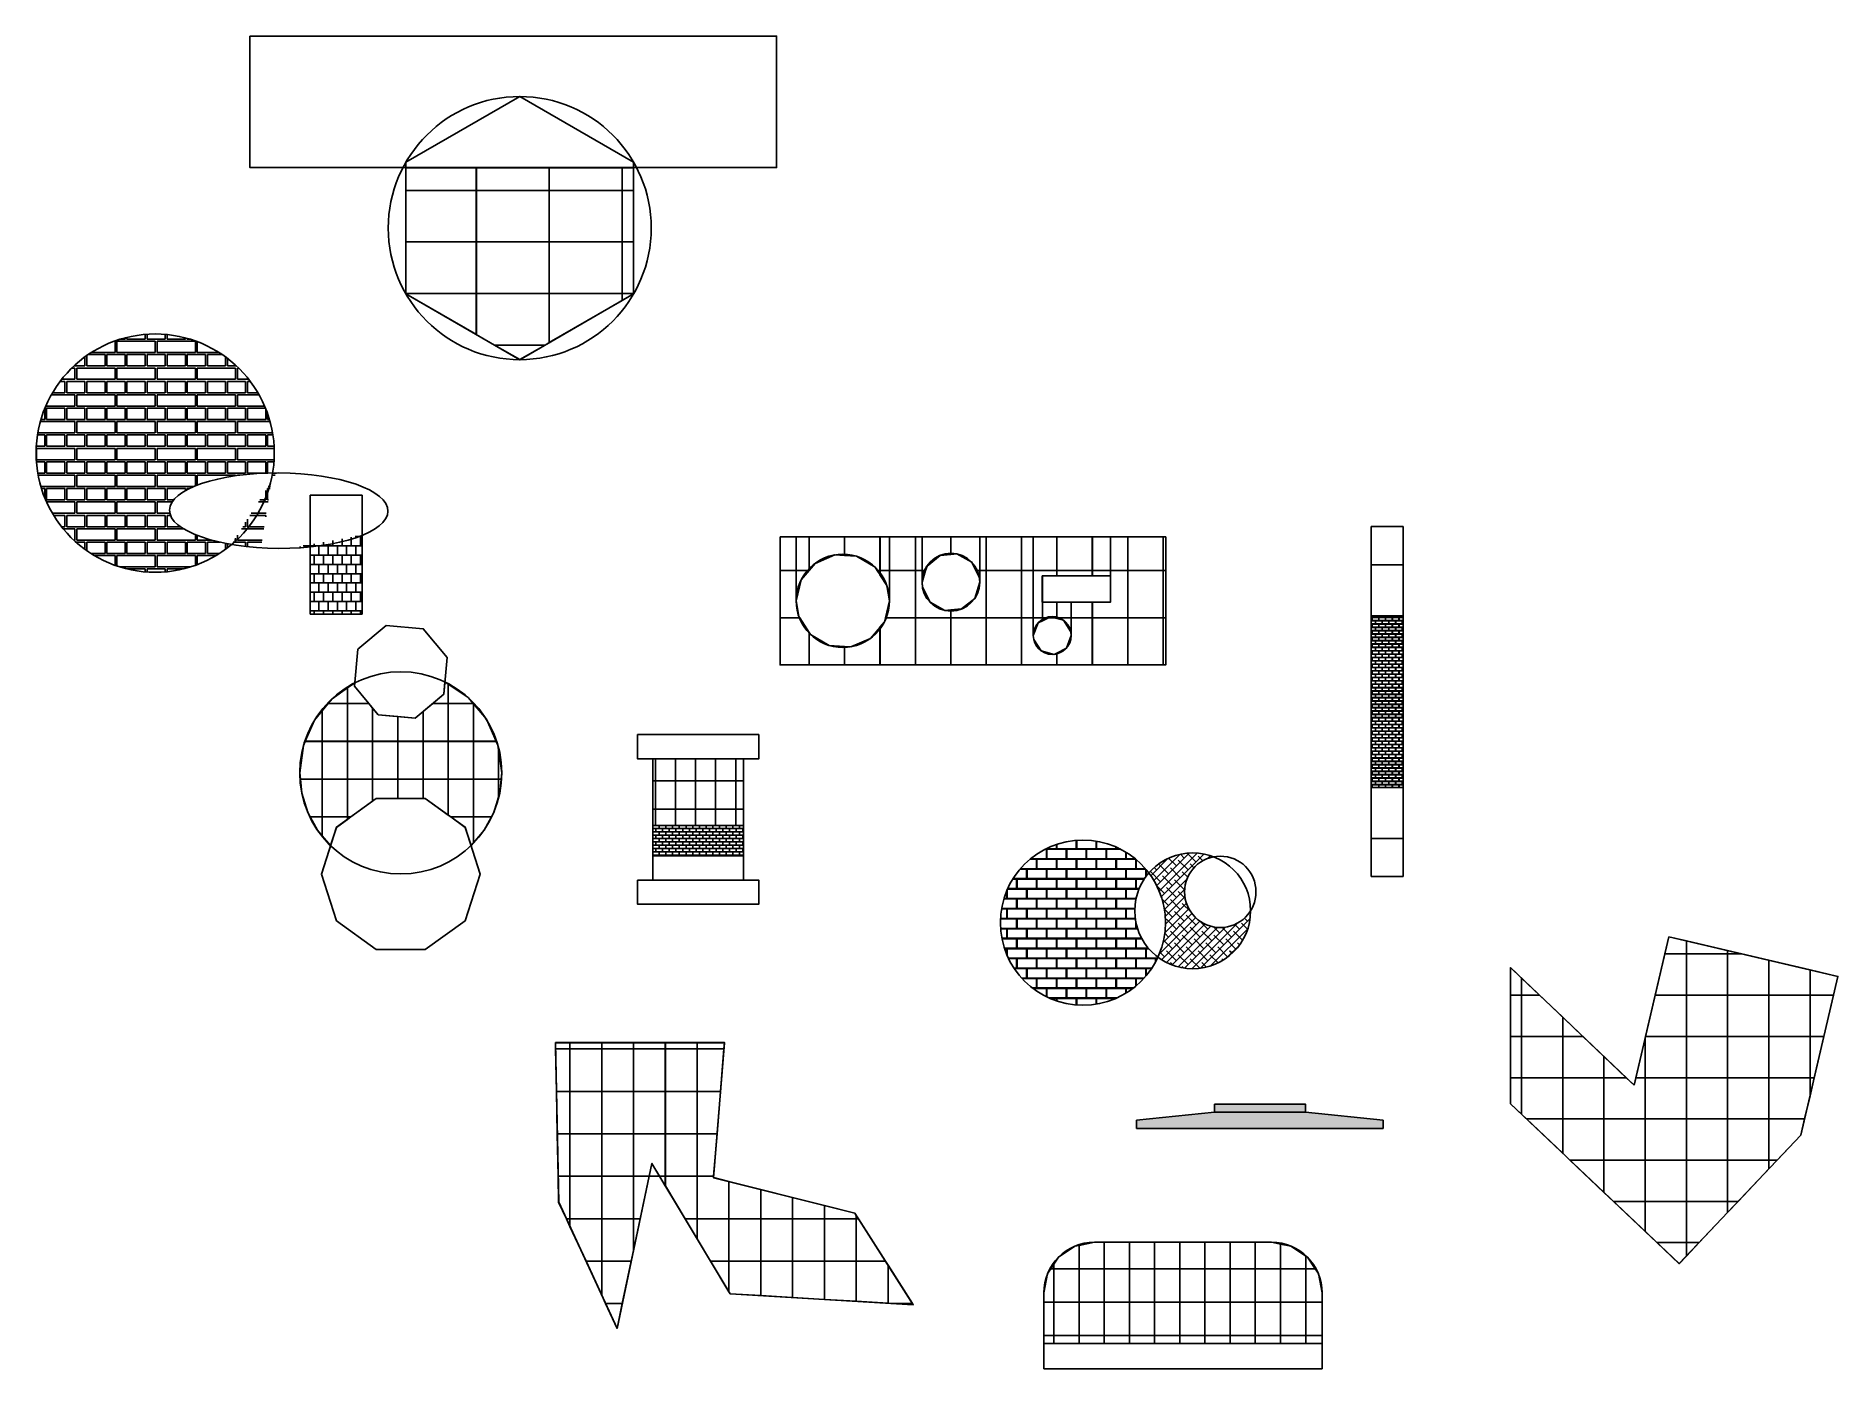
# Model space of a CAD drawing. Header units: millimetres. Extents: x 438 to 3719, y 1369 to 3795.
import ezdxf

# ---------------------------------------------------------------- set-up
doc = ezdxf.new("R2010")
doc.units = ezdxf.units.MM
doc.header["$XCLIPFRAME"] = 2
picture_1 = doc.add_image_def('image1.png', size_in_pixel=(640, 640))
picture_2 = doc.add_image_def('image2.jpg', size_in_pixel=(480, 640))
picture_3 = doc.add_image_def('image3.jpg', size_in_pixel=(483, 640))
picture_4 = doc.add_image_def('image4.jpg', size_in_pixel=(451, 640))
picture_5 = doc.add_image_def('image5.jpg', size_in_pixel=(427, 640))
picture_6 = doc.add_image_def('image6.jpg', size_in_pixel=(480, 640))
picture_7 = doc.add_image_def('image7.jpg', size_in_pixel=(640, 452))

msp = doc.modelspace()

# ---------------------------------------------------------------- hatches: boundary and pattern name
at = {"true_color": 0xf4ee51}
h = msp.add_hatch(dxfattribs=at)
h.set_pattern_fill('AR-BRELM', color=41, scale=0.36)
edge = h.paths.add_edge_path()
edge.add_ellipse((879.8, 2931.3), major_axis=(198.9, -1), ratio=0.345611, start_angle=93.2628, end_angle=244.5782, ccw=False)
edge.add_arc((654.9, 3036), 216.9, 350.4558, 360)
edge.add_arc((654.9, 3036), 216.9, 0, 180)
edge.add_arc((654.9, 3036), 216.9, 180, 309.92)
h = msp.add_hatch(dxfattribs=at)
h.set_pattern_fill('AR-B88', color=41, scale=0.083)
edge = h.paths.add_edge_path()
edge.add_ellipse((879.8, 2931.3), major_axis=(198.9, -1), ratio=0.345611, start_angle=286.9448, end_angle=319.8501, ccw=False)
edge.add_line((937.4, 2865.3), (937.4, 2743.1))
edge.add_line((937.4, 2743.1), (1031.6, 2743.1))
edge.add_line((1031.6, 2743.1), (1031.6, 2886.3))
h = msp.add_hatch(dxfattribs=at)
h.set_pattern_fill('AR-B816C', color=41, scale=0.03)
h.paths.add_polyline_path([(2927.3, 2740), (2869.3, 2740), (2869.3, 2427.3), (2927.3, 2427.3)])
h = msp.add_hatch(dxfattribs=at)
h.set_pattern_fill('AR-B816', color=41, scale=0.03)
h.paths.add_polyline_path([(1726.4, 2358.2), (1712, 2358.2), (1561, 2358.2), (1561, 2303), (1726.4, 2303)])
h = msp.add_hatch(dxfattribs=at)
h.set_pattern_fill('AR-B816C', color=41, scale=0.089)
h.paths.add_polyline_path([(2464.4, 2271.9, 0.719911), (2194, 2181.4, 0.804809), (2480.9, 2118.6, -0.235956), (2438.7, 2202.9, -0.17992)])
h = msp.add_hatch(dxfattribs=at)
h.set_pattern_fill('ANSI38', color=41, scale=3.2)
h.paths.add_polyline_path([(2529.5, 2237.4, -0.359746), (2582.3, 2301.3, 0.31708), (2464.4, 2271.9, -0.162851), (2494.6, 2181.4, -0.108151), (2480.9, 2118.6, 0.618181), (2649.7, 2202.9, -0.75338)])
h = msp.add_hatch(color=41, dxfattribs=at)
h.dxf.hatch_style = 1
h.paths.add_polyline_path([(2749.4, 1851.2), (2583.8, 1851.2), (2583.8, 1836.4), (2749.4, 1836.4)])
at = {"true_color": 0xed1f24}
h = msp.add_hatch(color=240, dxfattribs=at)
h.dxf.hatch_style = 1
h.paths.add_polyline_path([(2891.3, 1821.6), (2749.4, 1836.4), (2583.8, 1836.4), (2441.9, 1821.6), (2441.9, 1806.8), (2891.3, 1806.8)])

# ---------------------------------------------------------------- linework, layer by layer
for p, q in [((2869.3, 2902.2), (2927.3, 2902.2)), ((2869.3, 2265.2), (2869.3, 2902.2)), ((2927.3, 2902.2), (2927.3, 2265.2)), ((2869.3, 2832.7), (2927.3, 2832.7)), ((2869.3, 2740), (2927.3, 2740)), ((2927.3, 2427.3), (2869.3, 2427.3)), ((1561, 2358.2), (1561, 2303)), ((1726.4, 2358.2), (1726.4, 2303)), ((2927.3, 2334.7), (2869.3, 2334.7)), ((2927.3, 2265.2), (2869.3, 2265.2)), ((2583.8, 1836.4), (2441.9, 1821.6)), ((2441.9, 1821.6), (2441.9, 1806.8)), ((2441.9, 1806.8), (2891.3, 1806.8)), ((2749.4, 1836.4), (2891.3, 1821.6)), ((2891.3, 1821.6), (2891.3, 1806.8)), ((2687.9, 1599.6), (2365.2, 1599.6)), ((2273, 1507.4), (2273, 1369.1)), ((2780.1, 1369.1), (2780.1, 1507.4)), ((2273, 1415.2), (2780.1, 1415.2)), ((2273, 1369.1), (2780.1, 1369.1))]:
    msp.add_line(p, q)
for points in [[(827.5, 3795.1), (1786.5, 3795.1), (1786.5, 3555.6), (827.5, 3555.6)], [(1318.8, 3206.1), (1526.2, 3325.9), (1526.2, 3565.4), (1318.8, 3685.1), (1111.3, 3565.4), (1111.3, 3325.9)], [(937.4, 2959.2), (1031.6, 2959.2), (1031.6, 2743.1), (937.4, 2743.1)], [(1792.8, 2883.6), (2495.1, 2883.6), (2495.1, 2650.6), (1792.8, 2650.6)], [(2270.4, 2812.7), (2394.6, 2812.7), (2394.6, 2765), (2270.4, 2765)], [(1061.1, 2559.7), (1128.5, 2553.7), (1180.4, 2597), (1186.4, 2664.3), (1143.1, 2716.2), (1075.8, 2722.3), (1023.9, 2679), (1017.8, 2611.6)], [(1533.4, 2523.6), (1754, 2523.6), (1754, 2479.5), (1533.4, 2479.5)], [(1561, 2479.5), (1726.4, 2479.5), (1726.4, 2358.2), (1561, 2358.2)], [(1057.4, 2407.5), (985.1, 2355), (957.5, 2269.9), (985.1, 2184.9), (1057.4, 2132.4), (1146.8, 2132.4), (1219.1, 2184.9), (1246.8, 2269.9), (1219.1, 2355), (1146.8, 2407.5)], [(1561, 2303), (1726.4, 2303), (1726.4, 2258.9), (1561, 2258.9)], [(1533.4, 2258.9), (1754, 2258.9), (1754, 2214.8), (1533.4, 2214.8)], [(2583.8, 1851.2), (2749.4, 1851.2), (2749.4, 1836.4), (2583.8, 1836.4)]]:
    msp.add_lwpolyline(points, close=True)
for points in [[(3348.1, 1885.4), (3411.4, 2155.5), (3719.3, 2083.4), (3651.7, 1794.6), (3430.1, 1560.7), (3123, 1851.6), (3123, 2099.5), (3348.1, 1885.4)], [(1389.7, 1672.7), (1383.9, 1962.9), (1691.7, 1962.9), (1671.5, 1717.2), (1929, 1652.6), (2035.4, 1485.9), (1701.7, 1506), (1559.4, 1743.1), (1496.1, 1442.8), (1389.7, 1672.7)]]:
    msp.add_lwpolyline(points)
for centre, radius in [((1318.8, 3445.6), 239.5), ((654.9, 3036), 216.9), ((1907, 2767.1), 84.9), ((2103.9, 2801.1), 52.6), ((2288.5, 2704), 34.5), ((1102.1, 2454), 184), ((2344.3, 2181.4), 150.3), ((2544.2, 2202.9), 105.5), ((2594.5, 2237.4), 65)]:
    msp.add_circle(centre, radius)
for centre, start, end in [((2365.2, 1507.4), 90, 180), ((2687.9, 1507.4), 0, 90)]:
    msp.add_arc(centre, 92.2, start, end)
msp.add_ellipse((879.8, 2931.3), major_axis=(198.9, -1), ratio=0.345611)

# ---------------------------------------------------------------- pictures from other files: only their frames are drawn
image = msp.add_image(picture_7, insert=(1106.9, 3514), size_in_units=(132.8, 93.8))
image.set_boundary_path([(21.1, 451.5), (639.5, 451.5), (639.5, 251.2), (21.1, 251.2), (21.1, 451.5)])
image = msp.add_image(picture_7, insert=(1239.6, 3514), size_in_units=(132.8, 93.8))
image.set_boundary_path([(-0.5, 251.2), (-0.5, 451.5), (639.5, 451.5), (639.5, 251.2), (-0.5, 251.2)])
image = msp.add_image(picture_7, insert=(1372.4, 3514), size_in_units=(132.8, 93.8))
image.set_boundary_path([(-0.5, 251.2), (-0.5, 451.5), (639.5, 451.5), (639.5, 251.2), (-0.5, 251.2)])
image = msp.add_image(picture_7, insert=(1505.2, 3514), size_in_units=(132.8, 93.8))
image.set_boundary_path([(-0.5, 251.2), (-0.5, 451.5), (100.7, 451.5), (100.7, 251.2), (-0.5, 251.2)])
image = msp.add_image(picture_7, insert=(1106.9, 3420.3), size_in_units=(132.8, 93.8))
image.set_boundary_path([(21.1, 451.5), (639.5, 451.5), (639.5, -0.5), (21.1, -0.5), (21.1, 451.5)])
image = msp.add_image(picture_7, insert=(1239.6, 3420.3), size_in_units=(132.8, 93.8))
image.dxf.flags = 7
image = msp.add_image(picture_7, insert=(1372.4, 3420.3), size_in_units=(132.8, 93.8))
image.dxf.flags = 7
image = msp.add_image(picture_7, insert=(1505.2, 3420.3), size_in_units=(132.8, 93.8))
image.set_boundary_path([(100.7, -0.5), (-0.5, -0.5), (-0.5, 451.5), (100.7, 451.5), (100.7, -0.5)])
image = msp.add_image(picture_7, insert=(1106.9, 3326.5), size_in_units=(132.8, 93.8))
image.set_boundary_path([(21.1, 451.5), (639.5, 451.5), (639.5, -0.5), (21.1, -0.5), (21.1, 451.5)])
image = msp.add_image(picture_7, insert=(1239.6, 3326.5), size_in_units=(132.8, 93.8))
image.dxf.flags = 7
image = msp.add_image(picture_7, insert=(1372.4, 3326.5), size_in_units=(132.8, 93.8))
image.dxf.flags = 7
image = msp.add_image(picture_7, insert=(1505.2, 3326.5), size_in_units=(132.8, 93.8))
image.set_boundary_path([(100.7, -0.5), (-0.5, -0.5), (-0.5, 451.5), (100.7, 451.5), (100.7, -0.5)])
image = msp.add_image(picture_7, insert=(1106.9, 3232.7), size_in_units=(132.8, 93.8))
image.set_boundary_path([(639.5, 359.5), (639.5, -0.5), (21.1, -0.5), (21.1, 2.5), (639.5, 359.5)])
image = msp.add_image(picture_7, insert=(1239.6, 3232.7), size_in_units=(132.8, 93.8))
image.set_boundary_path([(158.8, 451.5), (603, 451.5), (639.5, 430.4), (639.5, -0.5), (-0.5, -0.5), (-0.5, 359.5), (158.8, 451.5)])
image = msp.add_image(picture_7, insert=(1372.4, 3232.7), size_in_units=(132.8, 93.8))
image.set_boundary_path([(639.5, 60.9), (639.5, -0.5), (-0.5, -0.5), (-0.5, 430.4), (639.5, 60.9)])
image = msp.add_image(picture_7, insert=(1505.2, 3232.7), size_in_units=(132.8, 93.8))
image.set_boundary_path([(100.7, -0.5), (-0.5, -0.5), (-0.5, 60.9), (100.7, 2.5), (100.7, -0.5)])
image = msp.add_image(picture_7, insert=(1239.6, 3139), size_in_units=(132.8, 93.8))
image.set_boundary_path([(603, -0.5), (158.8, -0.5), (380.9, 127.7), (603, -0.5)])
image = msp.add_image(picture_6, insert=(1781.4, 2822.4), size_in_units=(64.5, 85.9))
image.set_boundary_path([(303.6, 639.5), (85, 639.5), (85, 183.7), (303.6, 183.7), (303.6, 639.5)])
image = msp.add_image(picture_6, insert=(1781.4, 2822.4), size_in_units=(64.5, 85.9))
image.set_boundary_path([(303.6, 639.5), (478.8, 639.5), (479.5, 638.7), (479.5, 183.7), (303.6, 183.7), (303.6, 639.5)])
image = msp.add_image(picture_6, insert=(1845.8, 2822.4), size_in_units=(64.5, 85.9))
image.set_boundary_path([(-0.5, 183.7), (-0.5, 638.7), (79.9, 543.4), (349, 428.7), (479.5, 437), (479.5, 183.7), (-0.5, 183.7)])
image = msp.add_image(picture_6, insert=(1910.3, 2822.4), size_in_units=(64.5, 85.9))
image.set_boundary_path([(-0.5, 183.7), (-0.5, 437), (161, 447.4), (413.2, 595.7), (441.4, 639.5), (479.5, 639.5), (479.5, 183.7), (-0.5, 183.7)])
image = msp.add_image(picture_6, insert=(1974.7, 2822.4), size_in_units=(64.5, 85.9))
image.set_boundary_path([(-0.5, 183.7), (-0.5, 639.5), (127.6, 639.5), (127.6, 183.7), (-0.5, 183.7)])
image = msp.add_image(picture_6, insert=(1974.7, 2822.4), size_in_units=(64.5, 85.9))
image.set_boundary_path([(479.5, 183.7), (479.5, 639.5), (127.6, 639.5), (127.6, 183.7), (479.5, 183.7)])
image = msp.add_image(picture_6, insert=(2039.2, 2822.4), size_in_units=(64.5, 85.9))
image.set_boundary_path([(90, 639.5), (-0.5, 639.5), (-0.5, 183.7), (90, 183.7), (90, 639.5)])
image = msp.add_image(picture_6, insert=(2039.2, 2822.4), size_in_units=(64.5, 85.9))
image.set_boundary_path([(138.7, 639.5), (90, 639.5), (90, 183.7), (479.5, 183.7), (479.5, 423.1), (335.5, 435.3), (157.2, 579.3), (138.7, 639.5)])
image = msp.add_image(picture_6, insert=(2103.6, 2822.4), size_in_units=(64.5, 85.9))
image.set_boundary_path([(-0.5, 423.1), (-0.5, 183.7), (392.8, 183.7), (392.8, 639.5), (340.3, 639.5), (284, 527.8), (84, 415.9), (-0.5, 423.1)])
image = msp.add_image(picture_6, insert=(2103.6, 2822.4), size_in_units=(64.5, 85.9))
image.set_boundary_path([(479.5, 183.7), (479.5, 639.5), (392.8, 639.5), (392.8, 183.7), (479.5, 183.7)])
image = msp.add_image(picture_6, insert=(2168.1, 2822.4), size_in_units=(64.5, 85.9))
image.set_boundary_path([(479.5, 183.7), (479.5, 639.5), (-0.5, 639.5), (-0.5, 183.7), (479.5, 183.7)])
image = msp.add_image(picture_6, insert=(2232.5, 2822.4), size_in_units=(64.5, 85.9))
image.set_boundary_path([(159.7, 639.5), (-0.5, 639.5), (-0.5, 183.7), (159.7, 183.7), (159.7, 639.5)])
image = msp.add_image(picture_6, insert=(2232.5, 2822.4), size_in_units=(64.5, 85.9))
image.set_boundary_path([(159.7, 639.5), (479.5, 639.5), (479.5, 183.7), (159.7, 183.7), (159.7, 639.5)])
image = msp.add_image(picture_6, insert=(2297, 2822.4), size_in_units=(64.5, 85.9))
image.set_boundary_path([(-0.5, 183.7), (-0.5, 639.5), (479.5, 639.5), (479.5, 183.7), (-0.5, 183.7)])
image = msp.add_image(picture_6, insert=(2361.4, 2822.4), size_in_units=(64.5, 85.9))
image.set_boundary_path([(-0.5, 183.7), (-0.5, 639.5), (247, 639.5), (247, 183.7), (-0.5, 183.7)])
image = msp.add_image(picture_6, insert=(2361.4, 2822.4), size_in_units=(64.5, 85.9))
image.set_boundary_path([(479.5, 183.7), (479.5, 639.5), (247, 639.5), (247, 183.7), (479.5, 183.7)])
image = msp.add_image(picture_6, insert=(2425.9, 2822.4), size_in_units=(64.5, 85.9))
image.set_boundary_path([(479.5, 183.7), (479.5, 639.5), (-0.5, 639.5), (-0.5, 183.7), (479.5, 183.7)])
image = msp.add_image(picture_6, insert=(2490.3, 2822.4), size_in_units=(64.5, 85.9))
image.set_boundary_path([(35, 639.5), (-0.5, 639.5), (-0.5, 183.7), (35, 183.7), (35, 639.5)])
image = msp.add_image(picture_6, insert=(1781.4, 2736.5), size_in_units=(64.5, 85.9))
image.set_boundary_path([(85, -0.5), (303.6, -0.5), (303.6, 411.6), (339.5, 621.6), (351, 639.5), (85, 639.5), (85, -0.5)])
image = msp.add_image(picture_6, insert=(1781.4, 2736.5), size_in_units=(64.5, 85.9))
image.set_boundary_path([(478.8, -0.5), (303.6, -0.5), (303.6, 411.6), (371.3, 127), (478.8, -0.5)])
image = msp.add_image(picture_6, insert=(1910.3, 2736.5), size_in_units=(64.5, 85.9))
image.set_boundary_path([(479.5, 58.6), (479.5, -0.5), (441.4, -0.5), (479.5, 58.6)])
image = msp.add_image(picture_6, insert=(1974.7, 2736.5), size_in_units=(64.5, 85.9))
image.set_boundary_path([(127.6, -0.5), (-0.5, -0.5), (-0.5, 58.6), (91.6, 201.6), (127.6, 411.6), (127.6, -0.5)])
image = msp.add_image(picture_6, insert=(1974.7, 2736.5), size_in_units=(64.5, 85.9))
image.set_boundary_path([(127.6, -0.5), (479.5, -0.5), (479.5, 639.5), (73.3, 639.5), (127.6, 411.6), (127.6, -0.5)])
image = msp.add_image(picture_6, insert=(2039.2, 2736.5), size_in_units=(64.5, 85.9))
image.set_boundary_path([(479.5, 534.2), (479.5, 639.5), (-0.5, 639.5), (-0.5, -0.5), (90, -0.5), (90, 158.5), (95.6, 224.4), (198.7, 429.2), (398.8, 541), (479.5, 534.2)])
image = msp.add_image(picture_6, insert=(2039.2, 2736.5), size_in_units=(64.5, 85.9))
image.set_boundary_path([(90, -0.5), (138.7, -0.5), (90, 158.5), (90, -0.5)])
image = msp.add_image(picture_6, insert=(2103.6, 2736.5), size_in_units=(64.5, 85.9))
image.set_boundary_path([(392.8, -0.5), (479.5, -0.5), (479.5, 639.5), (-0.5, 639.5), (-0.5, 534.2), (147.3, 521.7), (325.6, 377.7), (392.8, 158.5), (392.8, -0.5)])
image = msp.add_image(picture_6, insert=(2103.6, 2736.5), size_in_units=(64.5, 85.9))
image.set_boundary_path([(340.3, -0.5), (392.8, -0.5), (392.8, 158.5), (387.2, 92.5), (340.3, -0.5)])
image = msp.add_image(picture_6, insert=(2168.1, 2736.5), size_in_units=(64.5, 85.9))
image.dxf.flags = 7
image = msp.add_image(picture_6, insert=(2232.5, 2736.5), size_in_units=(64.5, 85.9))
image.set_boundary_path([(159.7, 639.5), (-0.5, 639.5), (-0.5, -0.5), (159.7, -0.5), (159.7, 639.5)])
image = msp.add_image(picture_6, insert=(2232.5, 2736.5), size_in_units=(64.5, 85.9))
image.set_boundary_path([(159.7, 639.5), (281.8, 639.5), (281.8, 72), (479.5, 72), (479.5, -0.5), (159.7, -0.5), (159.7, 639.5)])
image = msp.add_image(picture_6, insert=(2297, 2736.5), size_in_units=(64.5, 85.9))
image.set_boundary_path([(479.5, 72), (479.5, -0.5), (-0.5, -0.5), (-0.5, 72), (479.5, 72)])
image = msp.add_image(picture_6, insert=(2361.4, 2736.5), size_in_units=(64.5, 85.9))
image.set_boundary_path([(247, -0.5), (479.5, -0.5), (479.5, 639.5), (-0.5, 639.5), (-0.5, 427.6), (247, 427.6), (247, -0.5)])
image = msp.add_image(picture_6, insert=(2361.4, 2736.5), size_in_units=(64.5, 85.9))
image.set_boundary_path([(247, -0.5), (-0.5, -0.5), (-0.5, 72), (247, 72), (247, -0.5)])
image = msp.add_image(picture_6, insert=(2425.9, 2736.5), size_in_units=(64.5, 85.9))
image.dxf.flags = 7
image = msp.add_image(picture_6, insert=(2490.3, 2736.5), size_in_units=(64.5, 85.9))
image.set_boundary_path([(35, 639.5), (-0.5, 639.5), (-0.5, -0.5), (35, -0.5), (35, 639.5)])
image = msp.add_image(picture_6, insert=(2232.5, 2736.5), size_in_units=(64.5, 85.9))
image.set_boundary_path([(364.1, 639.5), (281.8, 639.5), (281.8, 427.6), (479.5, 427.6), (479.5, 639.5), (440.4, 639.5), (390.9, 626), (364.1, 639.5)])
image = msp.add_image(picture_6, insert=(2297, 2736.5), size_in_units=(64.5, 85.9))
image.set_boundary_path([(193.8, 639.5), (-0.5, 639.5), (-0.5, 427.6), (193.8, 427.6), (193.8, 639.5)])
image = msp.add_image(picture_6, insert=(2297, 2736.5), size_in_units=(64.5, 85.9))
image.set_boundary_path([(479.5, 427.6), (479.5, 639.5), (193.8, 639.5), (193.8, 427.6), (479.5, 427.6)])
image = msp.add_image(picture_6, insert=(1781.4, 2650.6), size_in_units=(64.5, 85.9))
image.set_boundary_path([(85, -0.5), (351, -0.5), (479.5, 199), (479.5, 639.5), (85, 639.5), (85, -0.5)])
image = msp.add_image(picture_6, insert=(1974.7, 2650.6), size_in_units=(64.5, 85.9))
image.set_boundary_path([(-0.5, 639.5), (-0.5, 127.8), (59.8, 56.2), (73.3, -0.5), (479.5, -0.5), (479.5, 639.5), (-0.5, 639.5)])
image = msp.add_image(picture_6, insert=(2039.2, 2650.6), size_in_units=(64.5, 85.9))
image.set_boundary_path([(-0.5, 639.5), (-0.5, -0.5), (479.5, -0.5), (479.5, 639.5), (-0.5, 639.5)])
image = msp.add_image(picture_6, insert=(2103.6, 2650.6), size_in_units=(64.5, 85.9))
image.set_boundary_path([(-0.5, 639.5), (-0.5, -0.5), (479.5, -0.5), (479.5, 639.5), (-0.5, 639.5)])
image = msp.add_image(picture_6, insert=(2168.1, 2650.6), size_in_units=(64.5, 85.9))
image.set_boundary_path([(-0.5, 639.5), (-0.5, -0.5), (479.5, -0.5), (479.5, 639.5), (-0.5, 639.5)])
image = msp.add_image(picture_6, insert=(2232.5, 2650.6), size_in_units=(64.5, 85.9))
image.set_boundary_path([(-0.5, 639.5), (-0.5, -0.5), (159.7, -0.5), (159.7, 241.7), (164.9, 293.3), (264.5, 448.8), (442.7, 497.5), (479.5, 478.8), (479.5, 639.5), (-0.5, 639.5)])
image = msp.add_image(picture_6, insert=(2232.5, 2650.6), size_in_units=(64.5, 85.9))
image.set_boundary_path([(281.8, -0.5), (159.7, -0.5), (159.7, 241.7), (226, 69.4), (281.8, 41.1), (281.8, -0.5)])
image = msp.add_image(picture_6, insert=(2232.5, 2650.6), size_in_units=(64.5, 85.9))
image.set_boundary_path([(440.4, -0.5), (364.1, -0.5), (281.8, 41.1), (281.8, -0.5), (479.5, -0.5), (479.5, 10.2), (440.4, -0.5)])
image = msp.add_image(picture_6, insert=(2297, 2650.6), size_in_units=(64.5, 85.9))
image.set_boundary_path([(-0.5, 639.5), (-0.5, 478.8), (127.5, 414.1), (193.8, 241.7), (193.8, -0.5), (479.5, -0.5), (479.5, 639.5), (-0.5, 639.5)])
image = msp.add_image(picture_6, insert=(2297, 2650.6), size_in_units=(64.5, 85.9))
image.set_boundary_path([(-0.5, 10.2), (-0.5, -0.5), (193.8, -0.5), (193.8, 241.7), (188.6, 190.2), (89, 34.6), (-0.5, 10.2)])
image = msp.add_image(picture_6, insert=(2361.4, 2650.6), size_in_units=(64.5, 85.9))
image.set_boundary_path([(-0.5, 639.5), (-0.5, -0.5), (479.5, -0.5), (479.5, 639.5), (-0.5, 639.5)])
image = msp.add_image(picture_6, insert=(2425.9, 2650.6), size_in_units=(64.5, 85.9))
image.set_boundary_path([(-0.5, 639.5), (-0.5, -0.5), (479.5, -0.5), (479.5, 639.5), (-0.5, 639.5)])
image = msp.add_image(picture_6, insert=(2490.3, 2650.6), size_in_units=(64.5, 85.9))
image.set_boundary_path([(-0.5, 639.5), (-0.5, -0.5), (35, -0.5), (35, 639.5), (-0.5, 639.5)])
image = msp.add_image(picture_6, insert=(1845.8, 2650.6), size_in_units=(64.5, 85.9))
image.set_boundary_path([(-0.5, 639.5), (-0.5, 199), (17.9, 227.6), (270.1, 375.8), (479.5, 389.3), (479.5, 639.5), (-0.5, 639.5)])
image = msp.add_image(picture_6, insert=(1910.3, 2650.6), size_in_units=(64.5, 85.9))
image.set_boundary_path([(-0.5, 639.5), (-0.5, 389.3), (82.1, 394.6), (351.2, 279.9), (479.5, 127.8), (479.5, 639.5), (-0.5, 639.5)])
image = msp.add_image(picture_5, insert=(959.2, 2580.2), size_in_units=(45.9, 68.7))
image.set_boundary_path([(99.2, 639.5), (426.5, 639.5), (426.5, 375.9), (166, 557.9), (99.2, 639.5)])
image = msp.add_image(picture_5, insert=(1005, 2580.2), size_in_units=(45.9, 68.7))
image.set_boundary_path([(-0.5, 375.9), (-0.5, 639.5), (362.5, 639.5), (118.3, 347), (123.5, 289.3), (-0.5, 375.9)])
image = msp.add_image(picture_5, insert=(1142.6, 2580.2), size_in_units=(45.9, 68.7))
image.set_boundary_path([(163.6, 639.5), (426.5, 639.5), (426.5, 311.3), (369.8, 273.2), (350.9, 483.1), (163.6, 639.5)])
image = msp.add_image(picture_5, insert=(1188.5, 2580.2), size_in_units=(45.9, 68.7))
image.set_boundary_path([(-0.5, 311.3), (-0.5, 639.5), (423.6, 639.5), (339.6, 539.6), (-0.5, 311.3)])
image = msp.add_image(picture_5, insert=(913.3, 2511.5), size_in_units=(45.9, 68.7))
image.set_boundary_path([(139, 639.5), (426.5, 639.5), (426.5, 121.1), (295.8, 280.6), (139, 639.5)])
image = msp.add_image(picture_5, insert=(959.2, 2511.5), size_in_units=(45.9, 68.7))
image.set_boundary_path([(-0.5, 121.1), (-0.5, 639.5), (426.5, 639.5), (426.5, -0.5), (99.2, -0.5), (-0.5, 121.1)])
image = msp.add_image(picture_5, insert=(1005, 2511.5), size_in_units=(45.9, 68.7))
image.set_boundary_path([(362.5, -0.5), (-0.5, -0.5), (-0.5, 639.5), (426.5, 639.5), (426.5, 76.1), (362.5, -0.5)])
image = msp.add_image(picture_5, insert=(1050.9, 2511.5), size_in_units=(45.9, 68.7))
image.set_boundary_path([(-0.5, 76.1), (-0.5, 639.5), (426.5, 639.5), (426.5, 220), (94.7, 190.1), (-0.5, 76.1)])
image = msp.add_image(picture_5, insert=(1096.8, 2511.5), size_in_units=(45.9, 68.7))
image.set_boundary_path([(-0.5, 220), (-0.5, 639.5), (426.5, 639.5), (426.5, 136.5), (294.7, 246.6), (-0.5, 220)])
image = msp.add_image(picture_5, insert=(1142.6, 2511.5), size_in_units=(45.9, 68.7))
image.set_boundary_path([(-0.5, 136.5), (-0.5, 639.5), (426.5, 639.5), (426.5, -0.5), (163.6, -0.5), (-0.5, 136.5)])
image = msp.add_image(picture_5, insert=(1188.5, 2511.5), size_in_units=(45.9, 68.7))
image.set_boundary_path([(423.6, -0.5), (-0.5, -0.5), (-0.5, 639.5), (426.5, 639.5), (426.5, 3), (423.6, -0.5)])
image = msp.add_image(picture_5, insert=(1234.4, 2511.5), size_in_units=(45.9, 68.7))
image.set_boundary_path([(-0.5, 3), (-0.5, 639.5), (387.3, 639.5), (220.3, 265.3), (-0.5, 3)])
image = msp.add_image(picture_5, insert=(913.3, 2442.7), size_in_units=(45.9, 68.7))
image.set_boundary_path([(54.4, 639.5), (426.5, 639.5), (426.5, -0.5), (139, -0.5), (108, 70.4), (43.9, 535), (54.4, 639.5)])
image = msp.add_image(picture_5, insert=(959.2, 2442.7), size_in_units=(45.9, 68.7))
image.dxf.flags = 7
image = msp.add_image(picture_5, insert=(1005, 2442.7), size_in_units=(45.9, 68.7))
image.dxf.flags = 7
image = msp.add_image(picture_5, insert=(1050.9, 2442.7), size_in_units=(45.9, 68.7))
image.dxf.flags = 7
image = msp.add_image(picture_5, insert=(1096.8, 2442.7), size_in_units=(45.9, 68.7))
image.dxf.flags = 7
image = msp.add_image(picture_5, insert=(1142.6, 2442.7), size_in_units=(45.9, 68.7))
image.dxf.flags = 7
image = msp.add_image(picture_5, insert=(1188.5, 2442.7), size_in_units=(45.9, 68.7))
image.dxf.flags = 7
image = msp.add_image(picture_5, insert=(1234.4, 2442.7), size_in_units=(45.9, 68.7))
image.set_boundary_path([(387.3, -0.5), (-0.5, -0.5), (-0.5, 639.5), (426.5, 639.5), (426.5, 143), (415, 61.7), (387.3, -0.5)])
image = msp.add_image(picture_5, insert=(1280.2, 2442.7), size_in_units=(45.9, 68.7))
image.set_boundary_path([(-0.5, 143), (-0.5, 639.5), (44.2, 639.5), (54.7, 535), (-0.5, 143)])
image = msp.add_image(picture_4, insert=(1529.4, 2439.5), size_in_units=(36.5, 51.8))
image.set_boundary_path([(389.5, 639.5), (450.5, 639.5), (450.5, 145.6), (389.5, 145.6), (389.5, 639.5)])
image = msp.add_image(picture_4, insert=(1565.9, 2439.5), size_in_units=(36.5, 51.8))
image.set_boundary_path([(-0.5, 145.6), (-0.5, 639.5), (450.5, 639.5), (450.5, 145.6), (-0.5, 145.6)])
image = msp.add_image(picture_4, insert=(1602.4, 2439.5), size_in_units=(36.5, 51.8))
image.set_boundary_path([(-0.5, 145.6), (-0.5, 639.5), (450.5, 639.5), (450.5, 145.6), (-0.5, 145.6)])
image = msp.add_image(picture_4, insert=(1639, 2439.5), size_in_units=(36.5, 51.8))
image.set_boundary_path([(-0.5, 145.6), (-0.5, 639.5), (450.5, 639.5), (450.5, 145.6), (-0.5, 145.6)])
image = msp.add_image(picture_4, insert=(1675.5, 2439.5), size_in_units=(36.5, 51.8))
image.set_boundary_path([(-0.5, 145.6), (-0.5, 639.5), (450.5, 639.5), (450.5, 145.6), (-0.5, 145.6)])
image = msp.add_image(picture_4, insert=(1712, 2439.5), size_in_units=(36.5, 51.8))
image.set_boundary_path([(-0.5, 145.6), (-0.5, 639.5), (178, 639.5), (178, 145.6), (-0.5, 145.6)])
image = msp.add_image(picture_5, insert=(913.3, 2374), size_in_units=(45.9, 68.7))
image.set_boundary_path([(221.3, 639.5), (426.5, 639.5), (426.5, -0.5), (54.4, -0.5), (78.3, 236.5), (180, 564.3), (221.3, 639.5)])
image = msp.add_image(picture_5, insert=(959.2, 2374), size_in_units=(45.9, 68.7))
image.dxf.flags = 7
image = msp.add_image(picture_5, insert=(1005, 2374), size_in_units=(45.9, 68.7))
image.set_boundary_path([(426.5, 371.5), (426.5, -0.5), (-0.5, -0.5), (-0.5, 639.5), (57.7, 639.5), (426.5, 371.5)])
image = msp.add_image(picture_5, insert=(1050.9, 2374), size_in_units=(45.9, 68.7))
image.set_boundary_path([(426.5, 327.5), (426.5, -0.5), (-0.5, -0.5), (-0.5, 371.5), (60.1, 327.5), (426.5, 327.5)])
image = msp.add_image(picture_5, insert=(1096.8, 2374), size_in_units=(45.9, 68.7))
image.set_boundary_path([(426.5, 327.5), (426.5, -0.5), (-0.5, -0.5), (-0.5, 327.5), (426.5, 327.5)])
image = msp.add_image(picture_5, insert=(1142.6, 2374), size_in_units=(45.9, 68.7))
image.set_boundary_path([(426.5, 609.4), (426.5, -0.5), (-0.5, -0.5), (-0.5, 327.5), (38.5, 327.5), (426.5, 609.4)])
image = msp.add_image(picture_5, insert=(1188.5, 2374), size_in_units=(45.9, 68.7))
image.set_boundary_path([(41, 639.5), (426.5, 639.5), (426.5, -0.5), (-0.5, -0.5), (-0.5, 609.4), (41, 639.5)])
image = msp.add_image(picture_5, insert=(1234.4, 2374), size_in_units=(45.9, 68.7))
image.set_boundary_path([(426.5, 303.5), (426.5, -0.5), (-0.5, -0.5), (-0.5, 639.5), (304.3, 639.5), (345.6, 564.3), (426.5, 303.5)])
image = msp.add_image(picture_5, insert=(1280.2, 2374), size_in_units=(45.9, 68.7))
image.set_boundary_path([(44.2, -0.5), (-0.5, -0.5), (-0.5, 303.5), (20.3, 236.5), (44.2, -0.5)])
image = msp.add_image(picture_4, insert=(1529.4, 2387.7), size_in_units=(36.5, 51.8))
image.set_boundary_path([(389.5, 639.5), (450.5, 639.5), (450.5, -0.5), (389.5, -0.5), (389.5, 639.5)])
image = msp.add_image(picture_4, insert=(1565.9, 2387.7), size_in_units=(36.5, 51.8))
image.dxf.flags = 7
image = msp.add_image(picture_4, insert=(1602.4, 2387.7), size_in_units=(36.5, 51.8))
image.dxf.flags = 7
image = msp.add_image(picture_4, insert=(1639, 2387.7), size_in_units=(36.5, 51.8))
image.dxf.flags = 7
image = msp.add_image(picture_4, insert=(1675.5, 2387.7), size_in_units=(36.5, 51.8))
image.dxf.flags = 7
image = msp.add_image(picture_4, insert=(1712, 2387.7), size_in_units=(36.5, 51.8))
image.set_boundary_path([(178, -0.5), (-0.5, -0.5), (-0.5, 639.5), (178, 639.5), (178, -0.5)])
image = msp.add_image(picture_5, insert=(913.3, 2305.2), size_in_units=(45.9, 68.7))
image.set_boundary_path([(426.5, 321.4), (426.5, -0.5), (221.3, -0.5), (345.1, 225.2), (426.5, 321.4)])
image = msp.add_image(picture_5, insert=(959.2, 2305.2), size_in_units=(45.9, 68.7))
image.set_boundary_path([(426.5, 41.8), (426.5, -0.5), (-0.5, -0.5), (-0.5, 321.4), (139.8, 487.3), (240.7, 176.7), (426.5, 41.8)])
image = msp.add_image(picture_5, insert=(1005, 2305.2), size_in_units=(45.9, 68.7))
image.set_boundary_path([(57.7, -0.5), (-0.5, -0.5), (-0.5, 41.8), (57.7, -0.5)])
image = msp.add_image(picture_5, insert=(1188.5, 2305.2), size_in_units=(45.9, 68.7))
image.set_boundary_path([(426.5, 439.1), (426.5, -0.5), (41, -0.5), (284.9, 176.7), (385.8, 487.3), (426.5, 439.1)])
image = msp.add_image(picture_5, insert=(1234.4, 2305.2), size_in_units=(45.9, 68.7))
image.set_boundary_path([(304.3, -0.5), (-0.5, -0.5), (-0.5, 439.1), (180.5, 225.2), (304.3, -0.5)])
image = msp.add_image(picture_4, insert=(1529.4, 2335.9), size_in_units=(36.5, 51.8))
image.set_boundary_path([(450.5, 364.2), (450.5, -0.5), (389.5, -0.5), (389.5, 364.2), (450.5, 364.2)])
image = msp.add_image(picture_4, insert=(1565.9, 2335.9), size_in_units=(36.5, 51.8))
image.set_boundary_path([(450.5, 364.2), (450.5, -0.5), (-0.5, -0.5), (-0.5, 364.2), (450.5, 364.2)])
image = msp.add_image(picture_4, insert=(1602.4, 2335.9), size_in_units=(36.5, 51.8))
image.set_boundary_path([(450.5, 364.2), (450.5, -0.5), (-0.5, -0.5), (-0.5, 364.2), (450.5, 364.2)])
image = msp.add_image(picture_4, insert=(1639, 2335.9), size_in_units=(36.5, 51.8))
image.set_boundary_path([(450.5, 364.2), (450.5, -0.5), (-0.5, -0.5), (-0.5, 364.2), (450.5, 364.2)])
image = msp.add_image(picture_4, insert=(1675.5, 2335.9), size_in_units=(36.5, 51.8))
image.set_boundary_path([(450.5, 364.2), (450.5, -0.5), (-0.5, -0.5), (-0.5, 364.2), (450.5, 364.2)])
image = msp.add_image(picture_4, insert=(1712, 2335.9), size_in_units=(36.5, 51.8))
image.set_boundary_path([(178, -0.5), (-0.5, -0.5), (-0.5, 364.2), (178, 364.2), (178, -0.5)])
image = msp.add_image(picture_1, insert=(3368.2, 2124.4), size_in_units=(75.1, 75.1))
image.set_boundary_path([(305.6, 639.5), (639.5, 639.5), (639.5, 437.5), (367.8, 373.9), (305.6, 639.5)])
image = msp.add_image(picture_1, insert=(3443.2, 2124.4), size_in_units=(75.1, 75.1))
image.set_boundary_path([(-0.5, 437.5), (-0.5, 639.5), (639.5, 639.5), (639.5, 587.4), (-0.5, 437.5)])
image = msp.add_image(picture_1, insert=(3368.2, 2049.3), size_in_units=(75.1, 75.1))
image.set_boundary_path([(155.7, 639.5), (639.5, 639.5), (639.5, -0.5), (305.6, -0.5), (155.7, 639.5)])
image = msp.add_image(picture_1, insert=(3443.2, 2049.3), size_in_units=(75.1, 75.1))
image.dxf.flags = 7
image = msp.add_image(picture_1, insert=(3518.3, 2124.4), size_in_units=(75.1, 75.1))
image.set_boundary_path([(-0.5, 587.4), (-0.5, 639.5), (221.8, 639.5), (-0.5, 587.4)])
image = msp.add_image(picture_1, insert=(3518.3, 2049.3), size_in_units=(75.1, 75.1))
image.set_boundary_path([(221.8, -0.5), (-0.5, -0.5), (-0.5, 639.5), (639.5, 639.5), (639.5, 97.3), (221.8, -0.5)])
image = msp.add_image(picture_1, insert=(3593.4, 2049.3), size_in_units=(75.1, 75.1))
image.set_boundary_path([(-0.5, 97.3), (-0.5, 639.5), (639.5, 639.5), (639.5, 247.3), (-0.5, 97.3)])
image = msp.add_image(picture_1, insert=(3067.9, 2049.3), size_in_units=(75.1, 75.1))
image.set_boundary_path([(468.9, 639.5), (639.5, 639.5), (639.5, 373.9), (468.9, 211.7), (468.9, 639.5)])
image = msp.add_image(picture_1, insert=(3143, 2049.3), size_in_units=(75.1, 75.1))
image.set_boundary_path([(-0.5, 373.9), (-0.5, 639.5), (278.8, 639.5), (-0.5, 373.9)])
image = msp.add_image(picture_1, insert=(3668.4, 2049.3), size_in_units=(75.1, 75.1))
image.set_boundary_path([(-0.5, 247.3), (-0.5, 639.5), (365.4, 639.5), (433.4, 349), (-0.5, 247.3)])
image = msp.add_image(picture_1, insert=(3067.9, 1974.3), size_in_units=(75.1, 75.1))
image.set_boundary_path([(468.9, 639.5), (639.5, 639.5), (639.5, -0.5), (468.9, -0.5), (468.9, 639.5)])
image = msp.add_image(picture_1, insert=(3143, 1974.3), size_in_units=(75.1, 75.1))
image.set_boundary_path([(278.8, -0.5), (-0.5, -0.5), (-0.5, 639.5), (639.5, 639.5), (639.5, 342.6), (278.8, -0.5)])
image = msp.add_image(picture_1, insert=(3368.2, 1974.3), size_in_units=(75.1, 75.1))
image.set_boundary_path([(5.8, 639.5), (639.5, 639.5), (639.5, -0.5), (155.7, -0.5), (5.8, 639.5)])
image = msp.add_image(picture_1, insert=(3443.2, 1974.3), size_in_units=(75.1, 75.1))
image.dxf.flags = 7
image = msp.add_image(picture_1, insert=(3518.3, 1974.3), size_in_units=(75.1, 75.1))
image.dxf.flags = 7
image = msp.add_image(picture_1, insert=(3593.4, 1974.3), size_in_units=(75.1, 75.1))
image.dxf.flags = 7
image = msp.add_image(picture_1, insert=(3668.4, 1974.3), size_in_units=(75.1, 75.1))
image.set_boundary_path([(365.4, -0.5), (-0.5, -0.5), (-0.5, 639.5), (215.5, 639.5), (365.4, -0.5)])
image = msp.add_image(picture_1, insert=(3218.1, 1974.3), size_in_units=(75.1, 75.1))
image.set_boundary_path([(-0.5, 342.6), (-0.5, 639.5), (311.7, 639.5), (-0.5, 342.6)])
image = msp.add_image(picture_1, insert=(3067.9, 1899.2), size_in_units=(75.1, 75.1))
image.set_boundary_path([(468.9, 639.5), (639.5, 639.5), (639.5, -0.5), (468.9, -0.5), (468.9, 639.5)])
image = msp.add_image(picture_1, insert=(3143, 1899.2), size_in_units=(75.1, 75.1))
image.dxf.flags = 7
image = msp.add_image(picture_1, insert=(3218.1, 1899.2), size_in_units=(75.1, 75.1))
image.set_boundary_path([(311.7, -0.5), (-0.5, -0.5), (-0.5, 639.5), (639.5, 639.5), (639.5, 311.3), (311.7, -0.5)])
image = msp.add_image(picture_1, insert=(3293.1, 1899.2), size_in_units=(75.1, 75.1))
image.set_boundary_path([(639.5, 639.5), (639.5, 26.2), (495.8, 639.5), (639.5, 639.5)])
image = msp.add_image(picture_1, insert=(3368.2, 1899.2), size_in_units=(75.1, 75.1))
image.set_boundary_path([(-0.5, 26.2), (-0.5, 639.5), (639.5, 639.5), (639.5, -0.5), (5.8, -0.5), (-0.5, 26.2)])
image = msp.add_image(picture_1, insert=(3443.2, 1899.2), size_in_units=(75.1, 75.1))
image.dxf.flags = 7
image = msp.add_image(picture_1, insert=(3518.3, 1899.2), size_in_units=(75.1, 75.1))
image.dxf.flags = 7
image = msp.add_image(picture_1, insert=(3593.4, 1899.2), size_in_units=(75.1, 75.1))
image.dxf.flags = 7
image = msp.add_image(picture_1, insert=(3668.4, 1899.2), size_in_units=(75.1, 75.1))
image.set_boundary_path([(215.5, -0.5), (-0.5, -0.5), (-0.5, 639.5), (65.5, 639.5), (215.5, -0.5)])
image = msp.add_image(picture_2, insert=(1352.1, 1951.5), size_in_units=(57.9, 77.3))
image.set_boundary_path([(264.7, 639.5), (479.5, 639.5), (479.5, 544.6), (262.8, 544.6), (264.7, 639.5)])
image = msp.add_image(picture_2, insert=(1352.1, 1874.2), size_in_units=(57.9, 77.3))
image.set_boundary_path([(277.4, 639.5), (479.5, 639.5), (479.5, -0.5), (264.7, -0.5), (277.4, 639.5)])
image = msp.add_image(picture_2, insert=(1410.1, 1951.5), size_in_units=(57.9, 77.3))
image.set_boundary_path([(-0.5, 544.6), (-0.5, 639.5), (479.5, 639.5), (479.5, 544.6), (-0.5, 544.6)])
image = msp.add_image(picture_2, insert=(1410.1, 1874.2), size_in_units=(57.9, 77.3))
image.dxf.flags = 7
image = msp.add_image(picture_2, insert=(1468, 1951.5), size_in_units=(57.9, 77.3))
image.set_boundary_path([(-0.5, 544.6), (-0.5, 639.5), (479.5, 639.5), (479.5, 544.6), (-0.5, 544.6)])
image = msp.add_image(picture_2, insert=(1468, 1874.2), size_in_units=(57.9, 77.3))
image.dxf.flags = 7
image = msp.add_image(picture_2, insert=(1525.9, 1951.5), size_in_units=(57.9, 77.3))
image.set_boundary_path([(-0.5, 544.6), (-0.5, 639.5), (479.5, 639.5), (479.5, 544.6), (-0.5, 544.6)])
image = msp.add_image(picture_2, insert=(1525.9, 1874.2), size_in_units=(57.9, 77.3))
image.dxf.flags = 7
image = msp.add_image(picture_2, insert=(1583.9, 1951.5), size_in_units=(57.9, 77.3))
image.set_boundary_path([(-0.5, 544.6), (-0.5, 639.5), (479.5, 639.5), (479.5, 544.6), (-0.5, 544.6)])
image = msp.add_image(picture_2, insert=(1583.9, 1874.2), size_in_units=(57.9, 77.3))
image.dxf.flags = 7
image = msp.add_image(picture_2, insert=(1641.8, 1951.5), size_in_units=(57.9, 77.3))
image.set_boundary_path([(-0.5, 544.6), (-0.5, 639.5), (404.6, 639.5), (412.4, 544.6), (-0.5, 544.6)])
image = msp.add_image(picture_2, insert=(1641.8, 1874.2), size_in_units=(57.9, 77.3))
image.set_boundary_path([(404.6, -0.5), (-0.5, -0.5), (-0.5, 639.5), (352.2, 639.5), (404.6, -0.5)])
image = msp.add_image(picture_1, insert=(3293.1, 1899.2), size_in_units=(75.1, 75.1))
image.set_boundary_path([(344.6, 639.5), (-0.5, 311.3), (-0.5, 639.5), (344.6, 639.5)])
image = msp.add_image(picture_2, insert=(1352.1, 1797), size_in_units=(57.9, 77.3))
image.set_boundary_path([(290, 639.5), (479.5, 639.5), (479.5, -0.5), (277.4, -0.5), (290, 639.5)])
image = msp.add_image(picture_2, insert=(1410.1, 1797), size_in_units=(57.9, 77.3))
image.dxf.flags = 7
image = msp.add_image(picture_2, insert=(1468, 1797), size_in_units=(57.9, 77.3))
image.dxf.flags = 7
image = msp.add_image(picture_2, insert=(1525.9, 1797), size_in_units=(57.9, 77.3))
image.dxf.flags = 7
image = msp.add_image(picture_2, insert=(1583.9, 1797), size_in_units=(57.9, 77.3))
image.dxf.flags = 7
image = msp.add_image(picture_2, insert=(1641.8, 1797), size_in_units=(57.9, 77.3))
image.set_boundary_path([(352.2, -0.5), (-0.5, -0.5), (-0.5, 639.5), (299.7, 639.5), (352.2, -0.5)])
image = msp.add_image(picture_1, insert=(3067.9, 1824.1), size_in_units=(75.1, 75.1))
image.set_boundary_path([(639.5, 567.3), (639.5, -0.5), (468.9, -0.5), (468.9, 405.7), (639.5, 567.3)])
image = msp.add_image(picture_1, insert=(3143, 1824.1), size_in_units=(75.1, 75.1))
image.set_boundary_path([(75.7, 639.5), (639.5, 639.5), (639.5, -0.5), (-0.5, -0.5), (-0.5, 567.3), (75.7, 639.5)])
image = msp.add_image(picture_1, insert=(3218.1, 1824.1), size_in_units=(75.1, 75.1))
image.dxf.flags = 7
image = msp.add_image(picture_1, insert=(3293.1, 1824.1), size_in_units=(75.1, 75.1))
image.set_boundary_path([(344.6, -0.5), (-0.5, -0.5), (-0.5, 639.5), (639.5, 639.5), (639.5, -0.5), (495.8, -0.5), (468.3, 117.1), (344.6, -0.5)])
image = msp.add_image(picture_1, insert=(3368.2, 1824.1), size_in_units=(75.1, 75.1))
image.dxf.flags = 7
image = msp.add_image(picture_1, insert=(3443.2, 1824.1), size_in_units=(75.1, 75.1))
image.dxf.flags = 7
image = msp.add_image(picture_1, insert=(3518.3, 1824.1), size_in_units=(75.1, 75.1))
image.dxf.flags = 7
image = msp.add_image(picture_1, insert=(3593.4, 1824.1), size_in_units=(75.1, 75.1))
image.set_boundary_path([(639.5, 281.4), (639.5, -0.5), (-0.5, -0.5), (-0.5, 639.5), (555.6, 639.5), (639.5, 281.4)])
image = msp.add_image(picture_1, insert=(3668.4, 1824.1), size_in_units=(75.1, 75.1))
image.set_boundary_path([(65.5, -0.5), (-0.5, -0.5), (-0.5, 281.4), (65.5, -0.5)])
image = msp.add_image(picture_1, insert=(3143, 1749.1), size_in_units=(75.1, 75.1))
image.set_boundary_path([(639.5, 533.6), (639.5, -0.5), (75.7, -0.5), (639.5, 533.6)])
image = msp.add_image(picture_1, insert=(3218.1, 1749.1), size_in_units=(75.1, 75.1))
image.set_boundary_path([(111.3, 639.5), (639.5, 639.5), (639.5, -0.5), (-0.5, -0.5), (-0.5, 533.6), (111.3, 639.5)])
image = msp.add_image(picture_1, insert=(3293.1, 1749.1), size_in_units=(75.1, 75.1))
image.dxf.flags = 7
image = msp.add_image(picture_1, insert=(3368.2, 1749.1), size_in_units=(75.1, 75.1))
image.dxf.flags = 7
image = msp.add_image(picture_1, insert=(3443.2, 1749.1), size_in_units=(75.1, 75.1))
image.dxf.flags = 7
image = msp.add_image(picture_1, insert=(3518.3, 1749.1), size_in_units=(75.1, 75.1))
image.dxf.flags = 7
image = msp.add_image(picture_1, insert=(3593.4, 1749.1), size_in_units=(75.1, 75.1))
image.set_boundary_path([(555.6, -0.5), (-0.5, -0.5), (-0.5, 639.5), (128.9, 639.5), (496.6, 251.3), (555.6, -0.5)])
image = msp.add_image(picture_2, insert=(1352.1, 1719.7), size_in_units=(57.9, 77.3))
image.set_boundary_path([(302.7, 639.5), (479.5, 639.5), (479.5, -0.5), (290, -0.5), (302.7, 639.5)])
image = msp.add_image(picture_2, insert=(1410.1, 1719.7), size_in_units=(57.9, 77.3))
image.dxf.flags = 7
image = msp.add_image(picture_2, insert=(1468, 1719.7), size_in_units=(57.9, 77.3))
image.dxf.flags = 7
image = msp.add_image(picture_2, insert=(1525.9, 1719.7), size_in_units=(57.9, 77.3))
image.set_boundary_path([(392.6, 639.5), (479.5, 639.5), (479.5, -0.5), (-0.5, -0.5), (-0.5, 639.5), (235.5, 639.5), (276.3, 445.8), (392.6, 639.5)])
image = msp.add_image(picture_2, insert=(1583.9, 1719.7), size_in_units=(57.9, 77.3))
image.dxf.flags = 7
image = msp.add_image(picture_2, insert=(1641.8, 1719.7), size_in_units=(57.9, 77.3))
image.set_boundary_path([(299.7, -0.5), (-0.5, -0.5), (-0.5, 639.5), (247.3, 639.5), (299.7, -0.5)])
image = msp.add_image(picture_1, insert=(3218.1, 1674), size_in_units=(75.1, 75.1))
image.set_boundary_path([(639.5, 499.8), (639.5, -0.5), (111.3, -0.5), (639.5, 499.8)])
image = msp.add_image(picture_1, insert=(3293.1, 1674), size_in_units=(75.1, 75.1))
image.set_boundary_path([(147, 639.5), (639.5, 639.5), (639.5, -0.5), (-0.5, -0.5), (-0.5, 499.8), (147, 639.5)])
image = msp.add_image(picture_1, insert=(3368.2, 1674), size_in_units=(75.1, 75.1))
image.dxf.flags = 7
image = msp.add_image(picture_1, insert=(3443.2, 1674), size_in_units=(75.1, 75.1))
image.dxf.flags = 7
image = msp.add_image(picture_1, insert=(3518.3, 1674), size_in_units=(75.1, 75.1))
image.set_boundary_path([(639.5, 136.1), (639.5, -0.5), (-0.5, -0.5), (-0.5, 639.5), (162.7, 639.5), (639.5, 136.1)])
image = msp.add_image(picture_1, insert=(3593.4, 1674), size_in_units=(75.1, 75.1))
image.set_boundary_path([(128.9, -0.5), (-0.5, -0.5), (-0.5, 136.1), (128.9, -0.5)])
image = msp.add_image(picture_2, insert=(1352.1, 1642.5), size_in_units=(57.9, 77.3))
image.set_boundary_path([(426.4, 639.5), (479.5, 639.5), (479.5, -0.5), (302.7, -0.5), (310.5, 389), (426.4, 639.5)])
image = msp.add_image(picture_2, insert=(1410.1, 1642.5), size_in_units=(57.9, 77.3))
image.dxf.flags = 7
image = msp.add_image(picture_2, insert=(1468, 1642.5), size_in_units=(57.9, 77.3))
image.dxf.flags = 7
image = msp.add_image(picture_2, insert=(1525.9, 1642.5), size_in_units=(57.9, 77.3))
image.set_boundary_path([(235.5, -0.5), (392.6, -0.5), (479.5, 144.2), (479.5, -0.5), (-0.5, -0.5), (-0.5, 639.5), (100.6, 639.5), (235.5, -0.5)])
image = msp.add_image(picture_2, insert=(1583.9, 1642.5), size_in_units=(57.9, 77.3))
image.set_boundary_path([(297, 639.5), (479.5, 639.5), (479.5, -0.5), (-0.5, -0.5), (-0.5, 144.2), (297, 639.5)])
image = msp.add_image(picture_2, insert=(1641.8, 1642.5), size_in_units=(57.9, 77.3))
image.set_boundary_path([(247.3, -0.5), (-0.5, -0.5), (-0.5, 639.5), (479.5, 639.5), (479.5, 78.8), (245.6, 20), (247.3, -0.5)])
image = msp.add_image(picture_2, insert=(1699.8, 1642.5), size_in_units=(57.9, 77.3))
image.set_boundary_path([(-0.5, 78.8), (-0.5, 639.5), (479.5, 639.5), (479.5, 199.4), (-0.5, 78.8)])
image = msp.add_image(picture_2, insert=(1757.7, 1642.5), size_in_units=(57.9, 77.3))
image.set_boundary_path([(-0.5, 199.4), (-0.5, 639.5), (479.5, 639.5), (479.5, 320), (-0.5, 199.4)])
image = msp.add_image(picture_2, insert=(1815.6, 1642.5), size_in_units=(57.9, 77.3))
image.set_boundary_path([(-0.5, 320), (-0.5, 639.5), (479.5, 639.5), (479.5, 440.5), (-0.5, 320)])
image = msp.add_image(picture_1, insert=(3293.1, 1599), size_in_units=(75.1, 75.1))
image.set_boundary_path([(639.5, 466), (639.5, -0.5), (147, -0.5), (639.5, 466)])
image = msp.add_image(picture_1, insert=(3368.2, 1599), size_in_units=(75.1, 75.1))
image.set_boundary_path([(182.6, 639.5), (639.5, 639.5), (639.5, -0.5), (-0.5, -0.5), (-0.5, 466), (182.6, 639.5)])
image = msp.add_image(picture_1, insert=(3443.2, 1599), size_in_units=(75.1, 75.1))
image.set_boundary_path([(639.5, 171.8), (639.5, -0.5), (-0.5, -0.5), (-0.5, 639.5), (196.4, 639.5), (639.5, 171.8)])
image = msp.add_image(picture_1, insert=(3518.3, 1599), size_in_units=(75.1, 75.1))
image.set_boundary_path([(162.7, -0.5), (-0.5, -0.5), (-0.5, 171.8), (162.7, -0.5)])
image = msp.add_image(picture_2, insert=(1352.1, 1565.2), size_in_units=(57.9, 77.3))
image.set_boundary_path([(479.5, 114.3), (479.5, -0.5), (426.4, -0.5), (479.5, 114.3)])
image = msp.add_image(picture_2, insert=(1410.1, 1565.2), size_in_units=(57.9, 77.3))
image.set_boundary_path([(242.6, 639.5), (479.5, 639.5), (479.5, -0.5), (-0.5, -0.5), (-0.5, 114.3), (242.6, 639.5)])
image = msp.add_image(picture_2, insert=(1468, 1565.2), size_in_units=(57.9, 77.3))
image.set_boundary_path([(479.5, 479.4), (479.5, -0.5), (-0.5, -0.5), (-0.5, 639.5), (445.8, 639.5), (479.5, 479.4)])
image = msp.add_image(picture_2, insert=(1525.9, 1565.2), size_in_units=(57.9, 77.3))
image.set_boundary_path([(100.6, -0.5), (-0.5, -0.5), (-0.5, 479.4), (100.6, -0.5)])
image = msp.add_image(picture_2, insert=(1583.9, 1565.2), size_in_units=(57.9, 77.3))
image.set_boundary_path([(479.5, 303.5), (479.5, -0.5), (297, -0.5), (479.5, 303.5)])
image = msp.add_image(picture_2, insert=(1641.8, 1565.2), size_in_units=(57.9, 77.3))
image.set_boundary_path([(201.3, 639.5), (479.5, 639.5), (479.5, -0.5), (-0.5, -0.5), (-0.5, 303.5), (201.3, 639.5)])
image = msp.add_image(picture_2, insert=(1699.8, 1565.2), size_in_units=(57.9, 77.3))
image.dxf.flags = 7
image = msp.add_image(picture_2, insert=(1757.7, 1565.2), size_in_units=(57.9, 77.3))
image.dxf.flags = 7
image = msp.add_image(picture_2, insert=(1815.6, 1565.2), size_in_units=(57.9, 77.3))
image.dxf.flags = 7
image = msp.add_image(picture_2, insert=(1873.6, 1642.5), size_in_units=(57.9, 77.3))
image.set_boundary_path([(-0.5, 440.5), (-0.5, 639.5), (479.5, 639.5), (479.5, 589.1), (458.2, 555.7), (-0.5, 440.5)])
image = msp.add_image(picture_2, insert=(1873.6, 1565.2), size_in_units=(57.9, 77.3))
image.dxf.flags = 7
image = msp.add_image(picture_2, insert=(1931.5, 1642.5), size_in_units=(57.9, 77.3))
image.set_boundary_path([(-0.5, 589.1), (-0.5, 639.5), (31.7, 639.5), (-0.5, 589.1)])
image = msp.add_image(picture_2, insert=(1931.5, 1565.2), size_in_units=(57.9, 77.3))
image.set_boundary_path([(31.7, -0.5), (-0.5, -0.5), (-0.5, 639.5), (440.3, 639.5), (31.7, -0.5)])
image = msp.add_image(picture_3, insert=(2291.3, 1551.2), size_in_units=(45.9, 60.8))
image.set_boundary_path([(-0.5, 551), (-0.5, 639.5), (482.5, 639.5), (482.5, 188.9), (405.7, 204.1), (90.7, 414.6), (-0.5, 551)])
image = msp.add_image(picture_3, insert=(2337.2, 1551.2), size_in_units=(45.9, 60.8))
image.set_boundary_path([(-0.5, 188.9), (-0.5, 639.5), (482.5, 639.5), (482.5, 130.2), (294.3, 130.2), (-0.5, 188.9)])
image = msp.add_image(picture_3, insert=(2383.1, 1551.2), size_in_units=(45.9, 60.8))
image.set_boundary_path([(-0.5, 130.2), (-0.5, 639.5), (482.5, 639.5), (482.5, 130.2), (-0.5, 130.2)])
image = msp.add_image(picture_3, insert=(2428.9, 1551.2), size_in_units=(45.9, 60.8))
image.set_boundary_path([(-0.5, 130.2), (-0.5, 639.5), (482.5, 639.5), (482.5, 130.2), (-0.5, 130.2)])
image = msp.add_image(picture_3, insert=(2474.8, 1551.2), size_in_units=(45.9, 60.8))
image.set_boundary_path([(-0.5, 130.2), (-0.5, 639.5), (482.5, 639.5), (482.5, 130.2), (-0.5, 130.2)])
image = msp.add_image(picture_3, insert=(2520.6, 1551.2), size_in_units=(45.9, 60.8))
image.set_boundary_path([(-0.5, 130.2), (-0.5, 639.5), (482.5, 639.5), (482.5, 130.2), (-0.5, 130.2)])
image = msp.add_image(picture_3, insert=(2566.5, 1551.2), size_in_units=(45.9, 60.8))
image.set_boundary_path([(-0.5, 130.2), (-0.5, 639.5), (482.5, 639.5), (482.5, 130.2), (-0.5, 130.2)])
image = msp.add_image(picture_3, insert=(2612.4, 1551.2), size_in_units=(45.9, 60.8))
image.set_boundary_path([(-0.5, 130.2), (-0.5, 639.5), (482.5, 639.5), (482.5, 130.2), (-0.5, 130.2)])
image = msp.add_image(picture_3, insert=(2658.2, 1551.2), size_in_units=(45.9, 60.8))
image.set_boundary_path([(-0.5, 130.2), (-0.5, 639.5), (482.5, 639.5), (482.5, 164.2), (311.6, 130.2), (-0.5, 130.2)])
image = msp.add_image(picture_3, insert=(2704.1, 1551.2), size_in_units=(45.9, 60.8))
image.set_boundary_path([(-0.5, 164.2), (-0.5, 639.5), (482.5, 639.5), (482.5, 392.8), (200.1, 204.1), (-0.5, 164.2)])
image = msp.add_image(picture_1, insert=(3368.2, 1523.9), size_in_units=(75.1, 75.1))
image.set_boundary_path([(639.5, 207.4), (639.5, -0.5), (182.6, -0.5), (527.2, 326), (639.5, 207.4)])
image = msp.add_image(picture_1, insert=(3443.2, 1523.9), size_in_units=(75.1, 75.1))
image.set_boundary_path([(196.4, -0.5), (-0.5, -0.5), (-0.5, 207.4), (196.4, -0.5)])
image = msp.add_image(picture_2, insert=(1410.1, 1488), size_in_units=(57.9, 77.3))
image.set_boundary_path([(479.5, 511.2), (479.5, -0.5), (242.6, -0.5), (479.5, 511.2)])
image = msp.add_image(picture_2, insert=(1468, 1488), size_in_units=(57.9, 77.3))
image.set_boundary_path([(58.9, 639.5), (310.9, 639.5), (445.8, -0.5), (-0.5, -0.5), (-0.5, 511.2), (58.9, 639.5)])
image = msp.add_image(picture_2, insert=(1641.8, 1488), size_in_units=(57.9, 77.3))
image.set_boundary_path([(479.5, 462.8), (479.5, -0.5), (201.3, -0.5), (479.5, 462.8)])
image = msp.add_image(picture_2, insert=(1699.8, 1488), size_in_units=(57.9, 77.3))
image.set_boundary_path([(479.5, 517.8), (479.5, -0.5), (-0.5, -0.5), (-0.5, 462.8), (15.8, 489.9), (479.5, 517.8)])
image = msp.add_image(picture_2, insert=(1757.7, 1488), size_in_units=(57.9, 77.3))
image.set_boundary_path([(479.5, 546.8), (479.5, -0.5), (-0.5, -0.5), (-0.5, 517.8), (479.5, 546.8)])
image = msp.add_image(picture_2, insert=(1815.6, 1488), size_in_units=(57.9, 77.3))
image.set_boundary_path([(479.5, 575.7), (479.5, -0.5), (-0.5, -0.5), (-0.5, 546.8), (479.5, 575.7)])
image = msp.add_image(picture_2, insert=(1873.6, 1488), size_in_units=(57.9, 77.3))
image.set_boundary_path([(479.5, 604.6), (479.5, -0.5), (-0.5, -0.5), (-0.5, 575.7), (479.5, 604.6)])
image = msp.add_image(picture_2, insert=(1931.5, 1488), size_in_units=(57.9, 77.3))
image.set_boundary_path([(479.5, 633.6), (479.5, 60.9), (440.3, -0.5), (-0.5, -0.5), (-0.5, 604.6), (479.5, 633.6)])
image = msp.add_image(picture_2, insert=(1989.5, 1488), size_in_units=(57.9, 77.3))
image.set_boundary_path([(97.6, 639.5), (369, 639.5), (-0.5, 60.9), (-0.5, 633.6), (97.6, 639.5)])
image = msp.add_image(picture_3, insert=(2245.5, 1490.4), size_in_units=(45.9, 60.8))
image.set_boundary_path([(289.3, 639.5), (482.5, 639.5), (482.5, -0.5), (423.4, -0.5), (363.2, 89.6), (289.3, 461.2), (289.3, 639.5)])
image = msp.add_image(picture_3, insert=(2245.5, 1551.2), size_in_units=(45.9, 60.8))
image.set_boundary_path([(423.4, 639.5), (482.5, 639.5), (482.5, 551), (423.4, 639.5)])
image = msp.add_image(picture_3, insert=(2291.3, 1490.4), size_in_units=(45.9, 60.8))
image.dxf.flags = 7
image = msp.add_image(picture_3, insert=(2337.2, 1490.4), size_in_units=(45.9, 60.8))
image.dxf.flags = 7
image = msp.add_image(picture_3, insert=(2383.1, 1490.4), size_in_units=(45.9, 60.8))
image.dxf.flags = 7
image = msp.add_image(picture_3, insert=(2428.9, 1490.4), size_in_units=(45.9, 60.8))
image.dxf.flags = 7
image = msp.add_image(picture_3, insert=(2474.8, 1490.4), size_in_units=(45.9, 60.8))
image.dxf.flags = 7
image = msp.add_image(picture_3, insert=(2520.6, 1490.4), size_in_units=(45.9, 60.8))
image.dxf.flags = 7
image = msp.add_image(picture_3, insert=(2566.5, 1490.4), size_in_units=(45.9, 60.8))
image.dxf.flags = 7
image = msp.add_image(picture_3, insert=(2612.4, 1490.4), size_in_units=(45.9, 60.8))
image.dxf.flags = 7
image = msp.add_image(picture_3, insert=(2658.2, 1490.4), size_in_units=(45.9, 60.8))
image.dxf.flags = 7
image = msp.add_image(picture_3, insert=(2704.1, 1490.4), size_in_units=(45.9, 60.8))
image.dxf.flags = 7
image = msp.add_image(picture_3, insert=(2750, 1551.2), size_in_units=(45.9, 60.8))
image.set_boundary_path([(-0.5, 392.8), (-0.5, 639.5), (182.4, 639.5), (32.1, 414.6), (-0.5, 392.8)])
image = msp.add_image(picture_3, insert=(2750, 1490.4), size_in_units=(45.9, 60.8))
image.set_boundary_path([(182.4, -0.5), (-0.5, -0.5), (-0.5, 639.5), (316.5, 639.5), (316.5, 461.2), (242.6, 89.6), (182.4, -0.5)])
image = msp.add_image(picture_2, insert=(1468, 1410.7), size_in_units=(57.9, 77.3))
image.set_boundary_path([(310.9, -0.5), (58.9, -0.5), (232.1, 373.6), (310.9, -0.5)])
image = msp.add_image(picture_2, insert=(1989.5, 1410.7), size_in_units=(57.9, 77.3))
image.set_boundary_path([(369, -0.5), (97.6, -0.5), (379.8, 16.5), (369, -0.5)])
image = msp.add_image(picture_3, insert=(2245.5, 1429.7), size_in_units=(45.9, 60.8))
image.set_boundary_path([(289.3, 639.5), (482.5, 639.5), (482.5, -0.5), (289.3, -0.5), (289.3, 639.5)])
image = msp.add_image(picture_3, insert=(2291.3, 1429.7), size_in_units=(45.9, 60.8))
image.dxf.flags = 7
image = msp.add_image(picture_3, insert=(2337.2, 1429.7), size_in_units=(45.9, 60.8))
image.dxf.flags = 7
image = msp.add_image(picture_3, insert=(2383.1, 1429.7), size_in_units=(45.9, 60.8))
image.dxf.flags = 7
image = msp.add_image(picture_3, insert=(2428.9, 1429.7), size_in_units=(45.9, 60.8))
image.dxf.flags = 7
image = msp.add_image(picture_3, insert=(2474.8, 1429.7), size_in_units=(45.9, 60.8))
image.dxf.flags = 7
image = msp.add_image(picture_3, insert=(2520.6, 1429.7), size_in_units=(45.9, 60.8))
image.dxf.flags = 7
image = msp.add_image(picture_3, insert=(2566.5, 1429.7), size_in_units=(45.9, 60.8))
image.dxf.flags = 7
image = msp.add_image(picture_3, insert=(2612.4, 1429.7), size_in_units=(45.9, 60.8))
image.dxf.flags = 7
image = msp.add_image(picture_3, insert=(2658.2, 1429.7), size_in_units=(45.9, 60.8))
image.dxf.flags = 7
image = msp.add_image(picture_3, insert=(2704.1, 1429.7), size_in_units=(45.9, 60.8))
image.dxf.flags = 7
image = msp.add_image(picture_3, insert=(2750, 1429.7), size_in_units=(45.9, 60.8))
image.set_boundary_path([(316.5, -0.5), (-0.5, -0.5), (-0.5, 639.5), (316.5, 639.5), (316.5, -0.5)])
image = msp.add_image(picture_3, insert=(2245.5, 1368.9), size_in_units=(45.9, 60.8))
image.set_boundary_path([(482.5, 152.1), (482.5, -0.5), (289.3, -0.5), (289.3, 152.1), (482.5, 152.1)])
image = msp.add_image(picture_3, insert=(2291.3, 1368.9), size_in_units=(45.9, 60.8))
image.set_boundary_path([(482.5, 152.1), (482.5, -0.5), (-0.5, -0.5), (-0.5, 152.1), (482.5, 152.1)])
image = msp.add_image(picture_3, insert=(2337.2, 1368.9), size_in_units=(45.9, 60.8))
image.set_boundary_path([(482.5, 152.1), (482.5, -0.5), (-0.5, -0.5), (-0.5, 152.1), (482.5, 152.1)])
image = msp.add_image(picture_3, insert=(2383.1, 1368.9), size_in_units=(45.9, 60.8))
image.set_boundary_path([(482.5, 152.1), (482.5, -0.5), (-0.5, -0.5), (-0.5, 152.1), (482.5, 152.1)])
image = msp.add_image(picture_3, insert=(2428.9, 1368.9), size_in_units=(45.9, 60.8))
image.set_boundary_path([(482.5, 152.1), (482.5, -0.5), (-0.5, -0.5), (-0.5, 152.1), (482.5, 152.1)])
image = msp.add_image(picture_3, insert=(2474.8, 1368.9), size_in_units=(45.9, 60.8))
image.set_boundary_path([(482.5, 152.1), (482.5, -0.5), (-0.5, -0.5), (-0.5, 152.1), (482.5, 152.1)])
image = msp.add_image(picture_3, insert=(2520.6, 1368.9), size_in_units=(45.9, 60.8))
image.set_boundary_path([(482.5, 152.1), (482.5, -0.5), (-0.5, -0.5), (-0.5, 152.1), (482.5, 152.1)])
image = msp.add_image(picture_3, insert=(2566.5, 1368.9), size_in_units=(45.9, 60.8))
image.set_boundary_path([(482.5, 152.1), (482.5, -0.5), (-0.5, -0.5), (-0.5, 152.1), (482.5, 152.1)])
image = msp.add_image(picture_3, insert=(2612.4, 1368.9), size_in_units=(45.9, 60.8))
image.set_boundary_path([(482.5, 152.1), (482.5, -0.5), (-0.5, -0.5), (-0.5, 152.1), (482.5, 152.1)])
image = msp.add_image(picture_3, insert=(2658.2, 1368.9), size_in_units=(45.9, 60.8))
image.set_boundary_path([(482.5, 152.1), (482.5, -0.5), (-0.5, -0.5), (-0.5, 152.1), (482.5, 152.1)])
image = msp.add_image(picture_3, insert=(2704.1, 1368.9), size_in_units=(45.9, 60.8))
image.set_boundary_path([(482.5, 152.1), (482.5, -0.5), (-0.5, -0.5), (-0.5, 152.1), (482.5, 152.1)])
image = msp.add_image(picture_3, insert=(2750, 1368.9), size_in_units=(45.9, 60.8))
image.set_boundary_path([(316.5, -0.5), (-0.5, -0.5), (-0.5, 152.1), (316.5, 152.1), (316.5, -0.5)])

doc.saveas('drawing.dxf')
